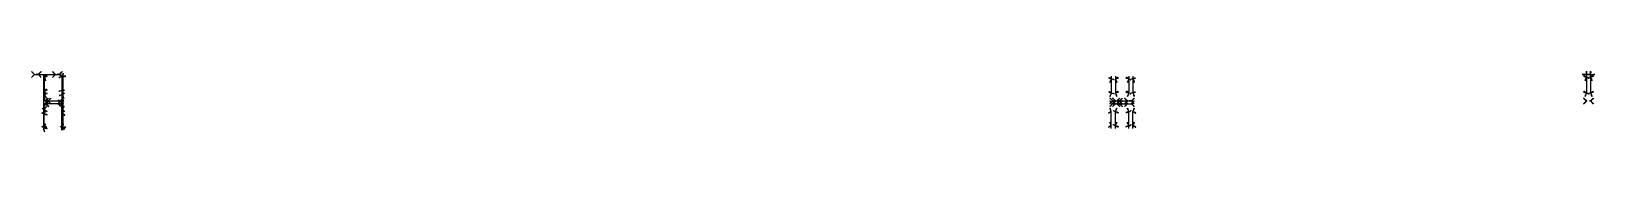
# Model space of a CAD drawing. Header units: millimetres. Extents: x -7317 to 13, y -75 to 75.
# Drawn here: x -7317 to -3540, y -71 to 75 of the extents above; entities that cross this region are included whole.
import ezdxf

# ---------------------------------------------------------------- set-up
doc = ezdxf.new("R2010")
doc.units = ezdxf.units.MM
for name, color, linetype in [('AutoDetect_10_30', 1, 'Continuous'), ('AutoDetect_11_35', 1, 'Continuous'), ('AutoDetect_12_34', 1, 'Continuous'), ('AutoDetect_13_19', 1, 'Continuous'), ('AutoDetect_14_18', 1, 'Continuous'), ('AutoDetect_15_21', 1, 'Continuous'), ('AutoDetect_16_20', 1, 'Continuous'), ('AutoDetect_17_22', 1, 'Continuous'), ('AutoDetect_18_23', 1, 'Continuous'), ('AutoDetect_1_27', 1, 'Continuous'), ('AutoDetect_27_36', 1, 'Continuous'), ('AutoDetect_27_42', 1, 'Continuous'), ('AutoDetect_27_45', 1, 'Continuous'), ('AutoDetect_28_39', 1, 'Continuous'), ('AutoDetect_28_40', 1, 'Continuous'), ('AutoDetect_28_43', 1, 'Continuous'), ('AutoDetect_29_41', 1, 'Continuous'), ('AutoDetect_2_26', 1, 'Continuous'), ('AutoDetect_30_44', 1, 'Continuous'), ('AutoDetect_3_28', 1, 'Continuous'), ('AutoDetect_40_37', 1, 'Continuous'), ('AutoDetect_41_38', 1, 'Continuous'), ('AutoDetect_4_29', 1, 'Continuous'), ('AutoDetect_5_32', 1, 'Continuous'), ('AutoDetect_6_33', 1, 'Continuous'), ('AutoDetect_7_24', 1, 'Continuous'), ('AutoDetect_8_25', 1, 'Continuous'), ('AutoDetect_9_31', 1, 'Continuous'), ('Plate_ID_A2B9', 1, 'Continuous')]:
    doc.layers.add(name, color=color, linetype=linetype)

# ---------------------------------------------------------------- blocks, each defined once
blk = doc.blocks.new('Kontrollpunkt')
at = {"color": 0}
for q in [(0, 6), (8, 0), (0, 0, 4)]:
    blk.add_line((0, 0), q, dxfattribs=at)
for points in [[(0.25, 8, -0.25), (-0.25, 8, -0.25), (-0.25, 8, 0.25), (0, 10, 0), (-0.25, 8, -0.25), (0.25, 8, 0.25), (0, 10, 0), (0.25, 8, -0.25), (0.25, 8, 0.25), (-0.25, 8, 0.25)], [(0.25, 6, -0.25), (-0.25, 6, -0.25), (-0.25, 6, 0.25), (0, 8, 0), (-0.25, 6, -0.25), (0.25, 6, 0.25), (0, 8, 0), (0.25, 6, -0.25), (0.25, 6, 0.25), (-0.25, 6, 0.25)], [(0.25, 0.25, 4), (-0.25, 0.25, 4), (-0.25, -0.25, 4), (0, 0, 6), (-0.25, 0.25, 4), (0.25, -0.25, 4), (0, 0, 6), (0.25, 0.25, 4), (0.25, -0.25, 4), (-0.25, -0.25, 4)], [(0.25, 0.25, 6), (-0.25, 0.25, 6), (-0.25, -0.25, 6), (0, 0, 8), (-0.25, 0.25, 6), (0.25, -0.25, 6), (0, 0, 8), (0.25, 0.25, 6), (0.25, -0.25, 6), (-0.25, -0.25, 6)], [(0.25, 0.25, 8), (-0.25, 0.25, 8), (-0.25, -0.25, 8), (0, 0, 10), (-0.25, 0.25, 8), (0.25, -0.25, 8), (0, 0, 10), (0.25, 0.25, 8), (0.25, -0.25, 8), (-0.25, -0.25, 8)], [(8, 0.25, -0.25), (8, 0.25, 0.25), (8, -0.25, 0.25), (10, 0, 0), (8, 0.25, 0.25), (8, -0.25, -0.25), (10, 0, 0), (8, 0.25, -0.25), (8, -0.25, -0.25), (8, -0.25, 0.25)]]:
    blk.add_polyline3d(points, dxfattribs=at)

msp = doc.modelspace()

# ---------------------------------------------------------------- linework, layer by layer
at = {"layer": 'AutoDetect_10_30', "color": 1}
msp.add_line((-4697.8, 63.3, -191.2), (-4697.8, 23.3, -191.2), dxfattribs=at)
at = {"layer": 'AutoDetect_11_35', "color": 1}
msp.add_line((-4665.3, 63.3, -438.8), (-4665.3, 23.3, -438.8), dxfattribs=at)
at = {"layer": 'AutoDetect_12_34', "color": 1}
msp.add_line((-4655.4, 63.3, -437.1), (-4655.4, 23.3, -437.1), dxfattribs=at)
at = {"layer": 'AutoDetect_13_19', "color": 1}
msp.add_line((-3559.9, 3.3, -211.2), (-3559.9, 3.3, -418.8), dxfattribs=at)
at = {"layer": 'AutoDetect_14_18', "color": 1}
msp.add_line((-3549.9, 3.3, -211.2), (-3549.9, 3.3, -418.8), dxfattribs=at)
at = {"layer": 'AutoDetect_15_21', "color": 1}
msp.add_line((-3559.9, 67.4, -191.2), (-3559.9, 23.3, -191.2), dxfattribs=at)
at = {"layer": 'AutoDetect_16_20', "color": 1}
msp.add_line((-3549.9, 67.4, -191.2), (-3549.9, 23.3, -191.2), dxfattribs=at)
at = {"layer": 'AutoDetect_17_22', "color": 1}
msp.add_line((-3549.9, 67.4, -438.8), (-3549.9, 23.3, -438.8), dxfattribs=at)
at = {"layer": 'AutoDetect_18_23', "color": 1}
msp.add_line((-3559.9, 67.4, -438.8), (-3559.9, 23.3, -438.8), dxfattribs=at)
at = {"layer": 'AutoDetect_1_27', "color": 1}
msp.add_line((-4704.3, -3.3, -212.6), (-4668.7, -3.3, -419.1), dxfattribs=at)
at = {"layer": 'AutoDetect_27_36', "color": 1}
msp.add_line((-7283, 3.3, -205.2), (-7245.2, 3.3, -424.8), dxfattribs=at)
for points, weights in [([(-7285.1, 9.1, -193.3), (-7284.3, 3.3, -197.8), (-7283, 3.3, -205.2)], [0.857128747755, 0.83067110845, 1]), ([(-7245.2, 3.3, -424.8), (-7244.2, 3.3, -430.1), (-7243.5, 6.7, -434.3)], [1, 0.871859216769, 0.855841618865])]:
    msp.add_rational_spline(points, weights, degree=2, dxfattribs=at)
at = {"layer": 'AutoDetect_27_42', "color": 1}
msp.add_line((-7285.6, 67.4, -190.2), (-7285.6, 18.3, -190.2), dxfattribs=at)
msp.add_rational_spline([(-7285.6, 18.3, -190.2), (-7285.6, 13.2, -190.2), (-7285.1, 9.1, -193.3)], [1, 0.876435673734, 0.857128747755], degree=2, dxfattribs=at)
at = {"layer": 'AutoDetect_27_45', "color": 1}
msp.add_line((-7242.6, 67.4, -439.8), (-7242.6, 18.3, -439.8), dxfattribs=at)
msp.add_rational_spline([(-7242.6, 18.3, -439.8), (-7242.6, 11.2, -439.8), (-7243.5, 6.7, -434.3)], [1, 0.835247564417, 0.855841618865], degree=2, dxfattribs=at)
at = {"layer": 'AutoDetect_28_39', "color": 1}
msp.add_line((-7245.2, -3.3, -424.8), (-7283, -3.3, -205.2), dxfattribs=at)
for points, weights in [([(-7283, -3.3, -205.2), (-7284.3, -3.3, -197.8), (-7285.1, -9.1, -193.3)], [1, 0.83067110845, 0.857128747755]), ([(-7243.5, -6.7, -434.3), (-7244.2, -3.3, -430.1), (-7245.2, -3.3, -424.8)], [0.855841618865, 0.871859216769, 1])]:
    msp.add_rational_spline(points, weights, degree=2, dxfattribs=at)
at = {"layer": 'AutoDetect_28_40', "color": 1}
msp.add_line((-7285.6, -67.4, -190.2), (-7285.6, -18.3, -190.2), dxfattribs=at)
msp.add_rational_spline([(-7285.6, -18.3, -190.2), (-7285.6, -13.2, -190.2), (-7285.1, -9.1, -193.3)], [1, 0.876435673734, 0.857128747755], degree=2, dxfattribs=at)
at = {"layer": 'AutoDetect_28_43', "color": 1}
msp.add_line((-7242.6, -67.4, -439.8), (-7242.6, -18.3, -439.8), dxfattribs=at)
msp.add_rational_spline([(-7242.6, -18.3, -439.8), (-7242.6, -11.2, -439.8), (-7243.5, -6.7, -434.3)], [1, 0.835247564417, 0.855841618865], degree=2, dxfattribs=at)
at = {"layer": 'AutoDetect_29_41', "color": 1}
msp.add_line((-7240.8, 67.5, -450), (-7240.8, -67.5, -450), dxfattribs=at)
at = {"layer": 'AutoDetect_2_26', "color": 1}
msp.add_line((-4694.4, -3.3, -210.9), (-4658.8, -3.3, -417.4), dxfattribs=at)
at = {"layer": 'AutoDetect_30_44', "color": 1}
msp.add_line((-7287.4, 67.5, -180), (-7287.4, -67.5, -180), dxfattribs=at)
at = {"layer": 'AutoDetect_3_28', "color": 1}
msp.add_line((-4697.8, -63.3, -191.2), (-4697.8, -23.3, -191.2), dxfattribs=at)
at = {"layer": 'AutoDetect_40_37', "color": 1}
msp.add_line((-7300.3, 67.5, -164), (-7247.6, 67.5, -469.4), dxfattribs=at)
at = {"layer": 'AutoDetect_41_38', "color": 1}
msp.add_line((-7310.1, 67.5, -165.7), (-7257.5, 67.5, -471.1), dxfattribs=at)
at = {"layer": 'AutoDetect_4_29', "color": 1}
msp.add_line((-4707.7, -63.3, -192.9), (-4707.7, -23.3, -192.9), dxfattribs=at)
at = {"layer": 'AutoDetect_5_32', "color": 1}
msp.add_line((-4655.4, -63.3, -437.1), (-4655.4, -23.3, -437.1), dxfattribs=at)
at = {"layer": 'AutoDetect_6_33', "color": 1}
msp.add_line((-4665.3, -63.3, -438.8), (-4665.3, -23.3, -438.8), dxfattribs=at)
at = {"layer": 'AutoDetect_7_24', "color": 1}
msp.add_line((-4694.4, 3.3, -210.9), (-4658.8, 3.3, -417.4), dxfattribs=at)
at = {"layer": 'AutoDetect_8_25', "color": 1}
msp.add_line((-4704.3, 3.3, -212.6), (-4668.7, 3.3, -419.1), dxfattribs=at)
at = {"layer": 'AutoDetect_9_31', "color": 1}
msp.add_line((-4707.7, 63.3, -192.9), (-4707.7, 23.3, -192.9), dxfattribs=at)

# ---------------------------------------------------------------- block references
at = {"layer": 'AutoDetect_10_30', "color": 1, "extrusion": (0.753206, 0.173648, -0.63445), "rotation": 78.96902899965511}
for p in [(1111.2, -3044, -3407.2), (1078.1, -3048.8, -3413.1)]:
    msp.add_blockref('Kontrollpunkt', p, dxfattribs=at)
at = {"layer": 'AutoDetect_11_35', "color": 1, "extrusion": (-0.753206, 0.173648, 0.63445), "rotation": 258.9690289996551}
for p in [(992.2, -3231.6, 3245.5), (1025.4, -3226.7, 3239.5)]:
    msp.add_blockref('Kontrollpunkt', p, dxfattribs=at)
at = {"layer": 'AutoDetect_12_34', "color": 1, "extrusion": (0.63445, 0.173648, 0.753206), "rotation": 94.83236914432675}
for p in [(1284.2, 3083.2, -3272.9), (1251.5, 3089.9, -3278.8)]:
    msp.add_blockref('Kontrollpunkt', p, dxfattribs=at)
at = {"layer": 'AutoDetect_13_19', "color": 1, "extrusion": (-0.696364, 0.696364, 0.173648), "rotation": 279.8510761165839}
for p in [(2514.9, -684.9, 2437.7), (2514.9, -850, 2408.5)]:
    msp.add_blockref('Kontrollpunkt', p, dxfattribs=at)
at = {"layer": 'AutoDetect_13_19', "color": 1, "extrusion": (-0.70682, 0.70682, -0.028462), "rotation": 268.3697009365562}
msp.add_blockref('Kontrollpunkt', (2514.9, -139.5, 2524.5), dxfattribs=at)
at = {"layer": 'AutoDetect_14_18', "color": 1, "extrusion": (0.696364, 0.696364, 0.173648), "rotation": 77.24859307823723}
for p in [(2512.5, 188, -2513.3), (2512.5, 23, -2542.5)]:
    msp.add_blockref('Kontrollpunkt', p, dxfattribs=at)
at = {"layer": 'AutoDetect_14_18', "color": 1, "extrusion": (0.70682, 0.70682, -0.028462), "rotation": 92.12424684752541}
msp.add_blockref('Kontrollpunkt', (2512.5, -282.5, -2500.8), dxfattribs=at)
at = {"layer": 'AutoDetect_15_21', "color": 1, "extrusion": (-0.696364, 0.173648, -0.696364), "rotation": 278.1385729810916}
for p in [(801.8, 2278.4, 2622.8), (838.7, 2272, 2616.2)]:
    msp.add_blockref('Kontrollpunkt', p, dxfattribs=at)
at = {"layer": 'AutoDetect_16_20', "color": 1, "extrusion": (0.696364, 0.173648, -0.696364), "rotation": 81.23480636810179}
for p in [(918.5, -2525.5, -2328.2), (881.5, -2531.9, -2334.8)]:
    msp.add_blockref('Kontrollpunkt', p, dxfattribs=at)
at = {"layer": 'AutoDetect_17_22', "color": 1, "extrusion": (0.696364, 0.173648, 0.696364), "rotation": 98.13857298109163}
for p in [(918.5, 2073.3, -2767), (881.5, 2079.7, -2773.6)]:
    msp.add_blockref('Kontrollpunkt', p, dxfattribs=at)
at = {"layer": 'AutoDetect_18_23', "color": 1, "extrusion": (-0.696364, 0.173648, 0.696364), "rotation": 261.8614270189084}
for p in [(801.8, -2730.6, 2184), (838.7, -2724.2, 2177.4)]:
    msp.add_blockref('Kontrollpunkt', p, dxfattribs=at)
at = {"layer": 'AutoDetect_1_27', "color": 1, "extrusion": (-0.709771, -0.703937, -0.026409), "rotation": 91.95441712644309}
msp.add_blockref('Kontrollpunkt', (-3310.3, -124.3, 3346.9), dxfattribs=at)
at = {"layer": 'AutoDetect_1_27', "color": 1, "extrusion": (-0.715744, -0.696364, 0.0528), "rotation": 86.17324358983485}
for p in [(-3273.3, -429.6, 3351.2), (-3253.3, -595.3, 3321.7)]:
    msp.add_blockref('Kontrollpunkt', p, dxfattribs=at)
at = {"layer": 'AutoDetect_27_36', "color": 1, "extrusion": (0.707822, 0.650895, -0.274452), "rotation": 108.1724667777507}
msp.add_blockref('Kontrollpunkt', (4932.2, -1668, -5096.6), dxfattribs=at)
at = {"layer": 'AutoDetect_27_36', "color": 1, "extrusion": (0.717001, 0.691066, -0.09131), "rotation": 96.53561468593665}
msp.add_blockref('Kontrollpunkt', (5056.5, -682.9, -5200.9), dxfattribs=at)
at = {"layer": 'AutoDetect_27_36', "color": 1, "extrusion": (0.656733, 0.696364, 0.289446), "rotation": 68.14930043628567}
for p in [(5295.8, 1210.1, -4847), (5274.4, 1041.3, -4877.1)]:
    msp.add_blockref('Kontrollpunkt', p, dxfattribs=at)
at = {"layer": 'AutoDetect_27_36', "color": 1, "extrusion": (0.575039, 0.650895, 0.495647), "rotation": 53.64860689850817}
msp.add_blockref('Kontrollpunkt', (5431.9, 2007.4, -4374.7), dxfattribs=at)
at = {"layer": 'AutoDetect_27_42', "color": 1, "extrusion": (0.753206, 0.173648, -0.63445), "rotation": 77.72618032931658}
for p in [(1696.6, -4642.5, -5356.2), (1664.3, -4647.2, -5362)]:
    msp.add_blockref('Kontrollpunkt', p, dxfattribs=at)
at = {"layer": 'AutoDetect_27_42', "color": 1, "extrusion": (0.704026, 0.390731, -0.593024), "rotation": 81.1192357956524}
msp.add_blockref('Kontrollpunkt', (3551.5, -3925.6, -5009.3), dxfattribs=at)
at = {"layer": 'AutoDetect_27_45', "color": 1, "extrusion": (0.63445, 0.173648, 0.753206), "rotation": 87.77137691976408}
for p in [(1971.2, 4960.1, -4915.7), (1939.3, 4966.7, -4921.4)]:
    msp.add_blockref('Kontrollpunkt', p, dxfattribs=at)
at = {"layer": 'AutoDetect_27_45', "color": 1, "extrusion": (0.593024, 0.390731, 0.704026), "rotation": 77.57327007139928}
msp.add_blockref('Kontrollpunkt', (4000.1, 3938.4, -4597.5), dxfattribs=at)
at = {"layer": 'AutoDetect_28_39', "color": 1, "extrusion": (0.707822, -0.650895, -0.274452), "rotation": 255.8355340415089}
msp.add_blockref('Kontrollpunkt', (-4932.2, -1668, -5096.6), dxfattribs=at)
at = {"layer": 'AutoDetect_28_39', "color": 1, "extrusion": (0.715744, -0.696364, -0.0528), "rotation": 267.0592946145441}
for p in [(-5079.9, -490.2, -5197.9), (-5059.4, -659.2, -5167.9)]:
    msp.add_blockref('Kontrollpunkt', p, dxfattribs=at)
at = {"layer": 'AutoDetect_28_39', "color": 1, "extrusion": (0.575039, -0.650895, 0.495647), "rotation": 299.2937400533227}
msp.add_blockref('Kontrollpunkt', (-5431.9, 2007.4, -4374.7), dxfattribs=at)
at = {"layer": 'AutoDetect_28_39', "color": 1, "extrusion": (0.679364, -0.704416, 0.20558), "rotation": 282.0331242947542}
msp.add_blockref('Kontrollpunkt', (-5217.3, 617.8, -5007.1), dxfattribs=at)
at = {"layer": 'AutoDetect_28_40', "color": 1, "extrusion": (0.753206, -0.173648, -0.63445), "rotation": 281.0309710003449}
for p in [(-1664.3, -4647.2, -5362), (-1696.6, -4642.5, -5356.2)]:
    msp.add_blockref('Kontrollpunkt', p, dxfattribs=at)
at = {"layer": 'AutoDetect_28_40', "color": 1, "extrusion": (0.704026, -0.390731, -0.593024), "rotation": 275.7269062255252}
msp.add_blockref('Kontrollpunkt', (-3551.5, -3925.6, -5009.3), dxfattribs=at)
at = {"layer": 'AutoDetect_28_43', "color": 1, "extrusion": (0.593024, -0.390731, 0.704026), "rotation": 273.8495107734007}
msp.add_blockref('Kontrollpunkt', (-4000.1, 3938.4, -4597.5), dxfattribs=at)
at = {"layer": 'AutoDetect_28_43', "color": 1, "extrusion": (0.63445, -0.173648, 0.753206), "rotation": 265.1676308556733}
for p in [(-1939.3, 4966.7, -4921.4), (-1971.2, 4960.1, -4915.7)]:
    msp.add_blockref('Kontrollpunkt', p, dxfattribs=at)
at = {"layer": 'AutoDetect_29_41', "color": 1, "extrusion": (0.753206, 0.173648, -0.63445), "rotation": 297.6742044298881}
for p in [(1686.6, -4815.6, -5157.6), (1566.7, -4833.1, -5179)]:
    msp.add_blockref('Kontrollpunkt', p, dxfattribs=at)
at = {"layer": 'AutoDetect_2_26', "color": 1, "extrusion": (0.715483, -0.697017, -0.047444), "rotation": 269.1890443519445}
msp.add_blockref('Kontrollpunkt', (-3278.1, -370.1, -3346.5), dxfattribs=at)
at = {"layer": 'AutoDetect_2_26', "color": 1, "extrusion": (0.656733, -0.696364, 0.289446), "rotation": 287.0619639337039}
for p in [(-3412.5, 690.6, -3148.7), (-3391.6, 525, -3178.1)]:
    msp.add_blockref('Kontrollpunkt', p, dxfattribs=at)
at = {"layer": 'AutoDetect_30_44', "color": 1, "extrusion": (0.63445, 0.173648, 0.753206), "rotation": 180}
for p in [(1983.1, 5163.5, -4748.4), (1864.5, 5188, -4769.7)]:
    msp.add_blockref('Kontrollpunkt', p, dxfattribs=at)
at = {"layer": 'AutoDetect_3_28', "color": 1, "extrusion": (0.753206, -0.173648, -0.63445), "rotation": 281.0309710003449}
for p in [(-1078.1, -3048.8, -3413.1), (-1111.2, -3044, -3407.2)]:
    msp.add_blockref('Kontrollpunkt', p, dxfattribs=at)
at = {"layer": 'AutoDetect_40_37', "color": 1, "extrusion": (0.656733, 0.696364, 0.289446), "rotation": 68.14930043628563}
for p in [(5356.6, 1272.7, -4795.8), (5319.7, 981.6, -4847.6)]:
    msp.add_blockref('Kontrollpunkt', p, dxfattribs=at)
at = {"layer": 'AutoDetect_41_38', "color": 1, "extrusion": (-0.715744, 0.696364, 0.0528), "rotation": 272.9407053854559}
for p in [(5048.5, -450.4, 5269.4), (5013.2, -741.8, 5217.6)]:
    msp.add_blockref('Kontrollpunkt', p, dxfattribs=at)
at = {"layer": 'AutoDetect_4_29', "color": 1, "extrusion": (-0.63445, -0.173648, -0.753206), "rotation": 85.16763085567325}
for p in [(-1220.3, 3297.8, 3136.1), (-1187.5, 3304.6, 3142)]:
    msp.add_blockref('Kontrollpunkt', p, dxfattribs=at)
at = {"layer": 'AutoDetect_5_32', "color": 1, "extrusion": (0.63445, -0.173648, 0.753206), "rotation": 265.1676308556733}
for p in [(-1251.5, 3089.9, -3278.8), (-1284.2, 3083.2, -3272.9)]:
    msp.add_blockref('Kontrollpunkt', p, dxfattribs=at)
at = {"layer": 'AutoDetect_6_33', "color": 1, "extrusion": (-0.753206, -0.173648, 0.63445), "rotation": 101.0309710003449}
for p in [(-1025.4, -3226.7, 3239.6), (-992.2, -3231.6, 3245.5)]:
    msp.add_blockref('Kontrollpunkt', p, dxfattribs=at)
at = {"layer": 'AutoDetect_7_24', "color": 1, "extrusion": (0.715483, 0.697018, -0.047437), "rotation": 91.05780381877621}
msp.add_blockref('Kontrollpunkt', (3278.1, -370.1, -3346.5), dxfattribs=at)
at = {"layer": 'AutoDetect_7_24', "color": 1, "extrusion": (0.656733, 0.696364, 0.289446), "rotation": 68.14930043628563}
for p in [(3412.5, 690.6, -3148.7), (3391.6, 525, -3178.1)]:
    msp.add_blockref('Kontrollpunkt', p, dxfattribs=at)
at = {"layer": 'AutoDetect_8_25', "color": 1, "extrusion": (-0.709772, 0.703937, -0.026403), "rotation": 268.5000134599235}
msp.add_blockref('Kontrollpunkt', (3310.3, -124.3, 3346.9), dxfattribs=at)
at = {"layer": 'AutoDetect_8_25', "color": 1, "extrusion": (-0.715744, 0.696364, 0.0528), "rotation": 272.9407053854559}
for p in [(3273.3, -429.6, 3351.2), (3253.3, -595.3, 3321.7)]:
    msp.add_blockref('Kontrollpunkt', p, dxfattribs=at)
at = {"layer": 'AutoDetect_9_31', "color": 1, "extrusion": (-0.63445, 0.173648, -0.753206), "rotation": 274.8323691443268}
for p in [(1187.5, 3304.6, 3142), (1220.3, 3297.8, 3136.1)]:
    msp.add_blockref('Kontrollpunkt', p, dxfattribs=at)
at = {"layer": 'Plate_ID_A2B9', "color": 2, "extrusion": (0, 0.766451, 0.642303)}
for p in [(3559.9, -189.1, -70.4), (3559.9, -189.1, -70.4), (3549.9, -189.1, -70.4), (3549.9, -189.1, -70.4)]:
    msp.add_blockref('Kontrollpunkt', p, dxfattribs=at)
at = {"layer": 'Plate_ID_A2B9', "color": 2, "extrusion": (0, 0.707107, 0.707107), "rotation": 180}
for p in [(3559.9, -182.2, -86.7), (3559.9, -182.2, -86.7), (3549.9, -182.2, -86.7), (3549.9, -182.2, -86.7)]:
    msp.add_blockref('Kontrollpunkt', p, dxfattribs=at)

doc.saveas('drawing.dxf')
